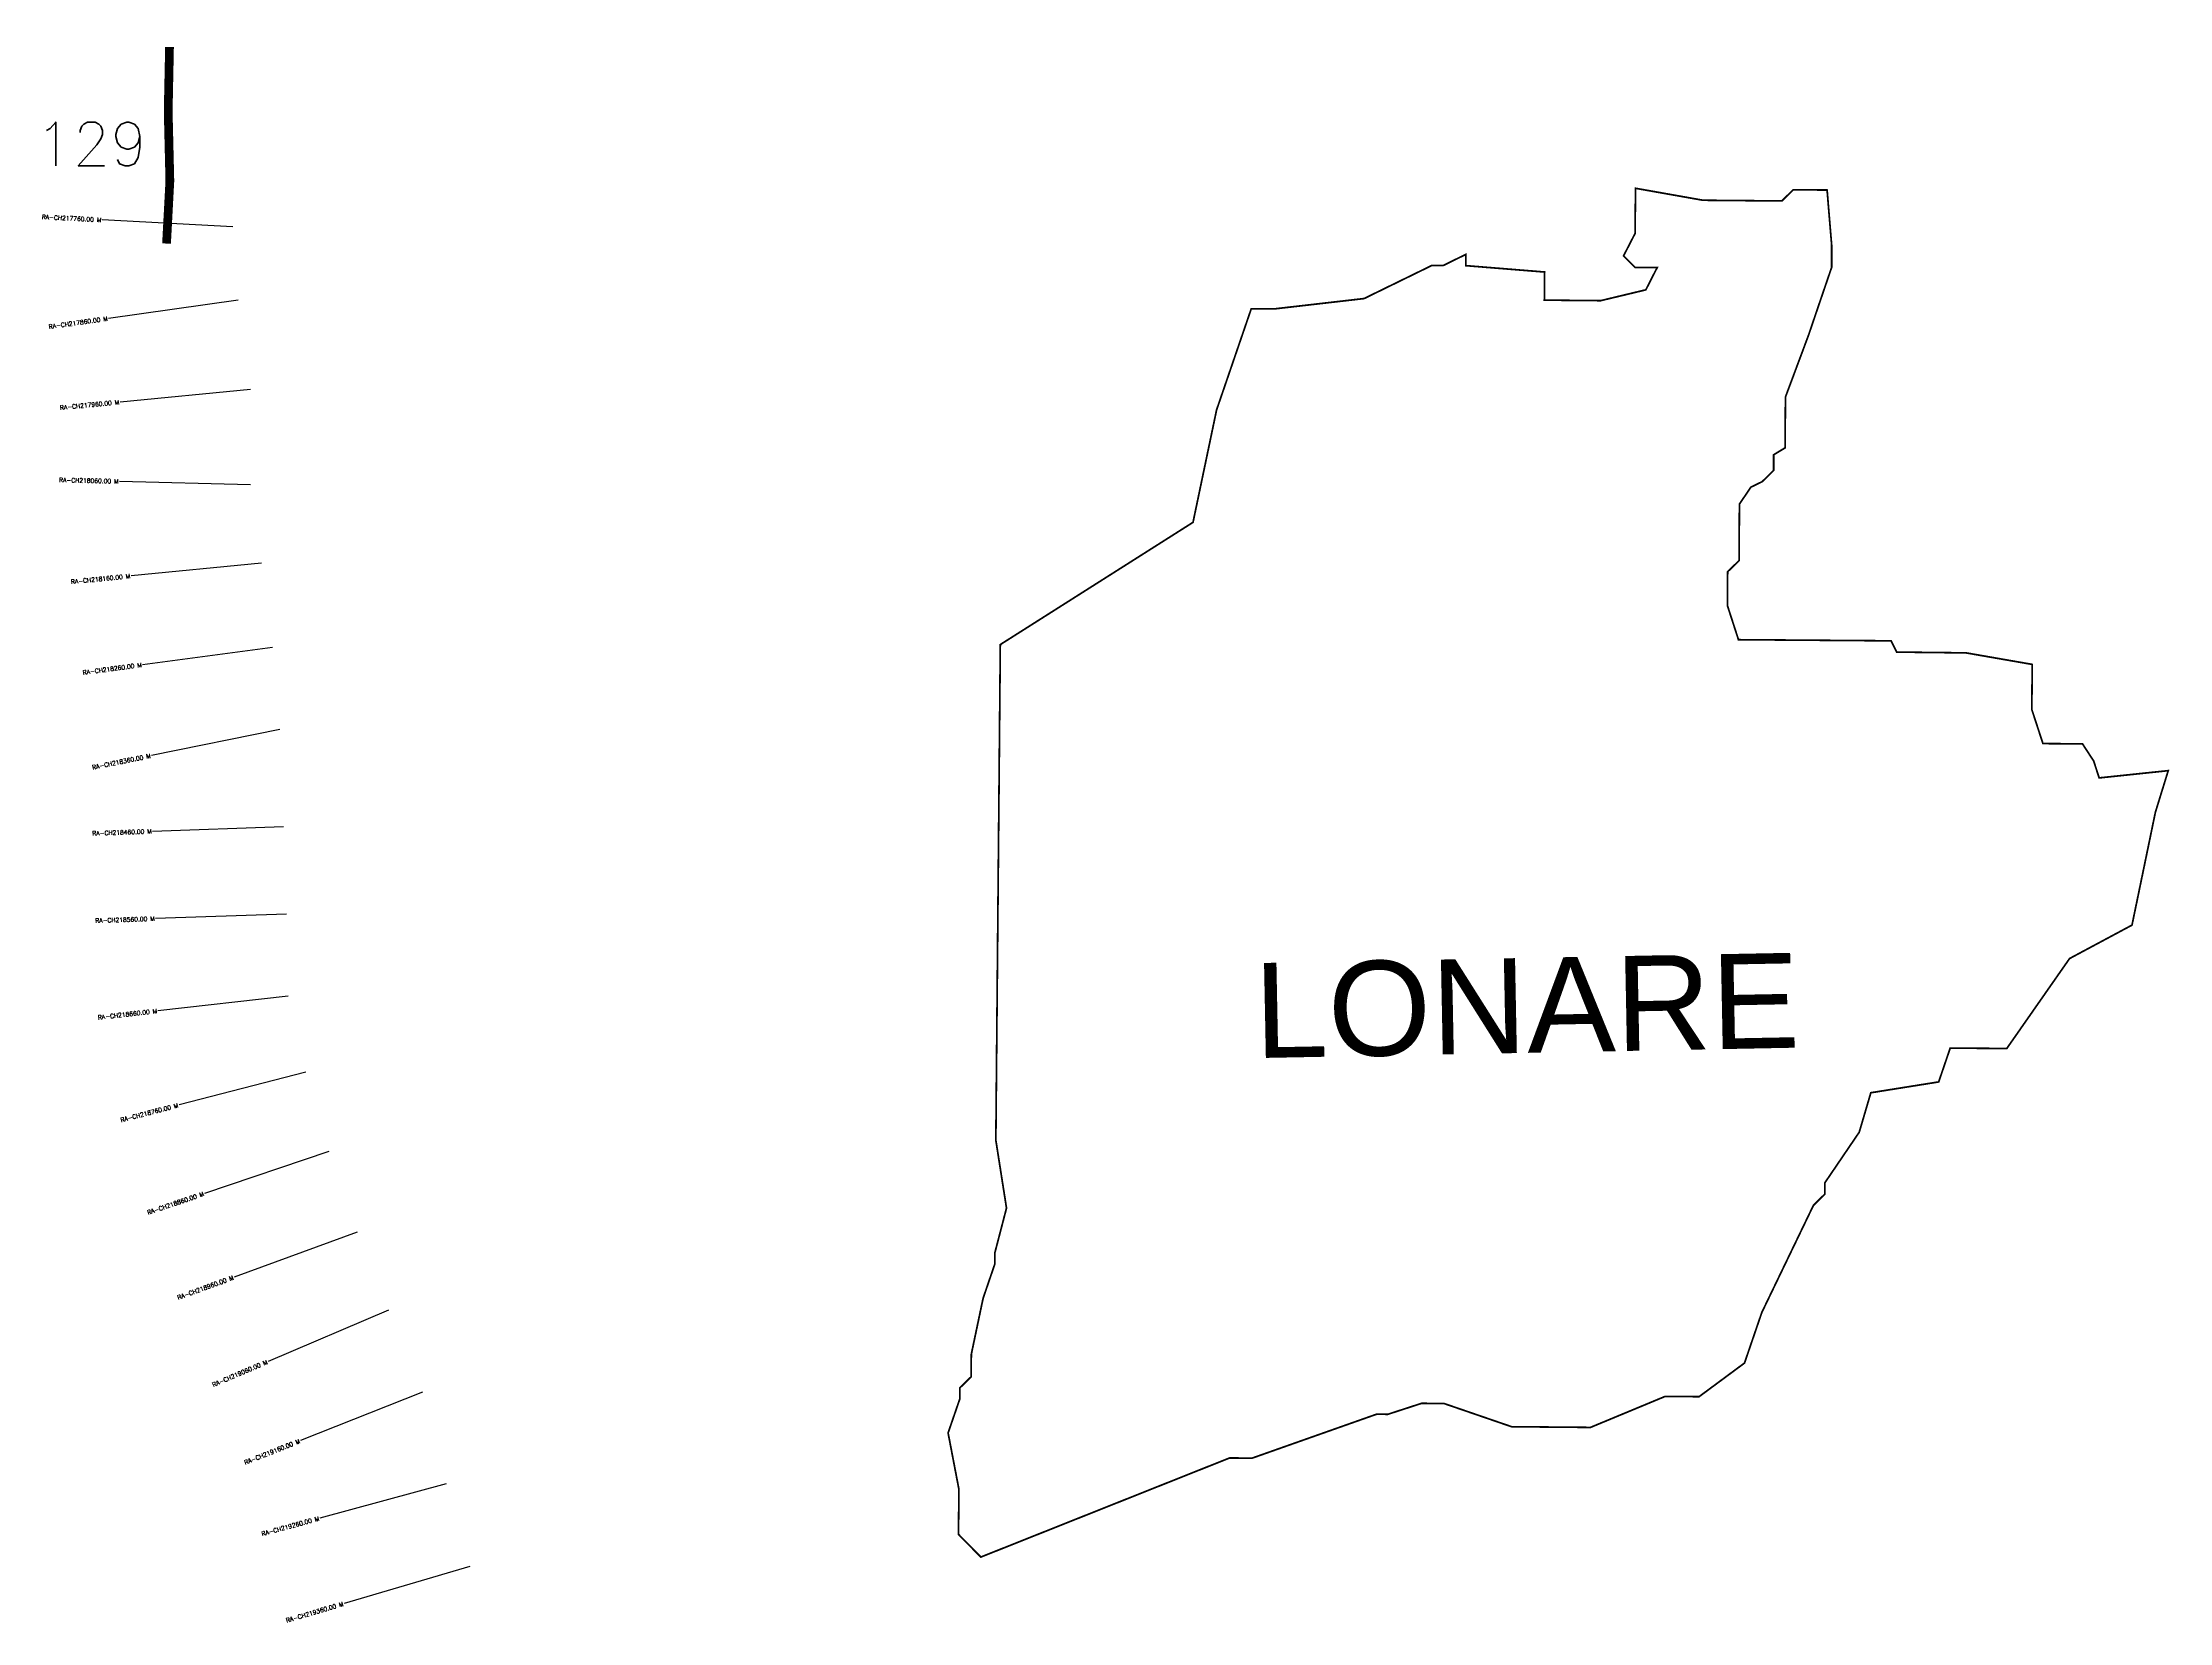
# Model space of a CAD drawing. Header units: metres. Extents: x 274205 to 276641, y 2065860 to 2067669.
import ezdxf
from ezdxf.enums import TextEntityAlignment as Align

# ---------------------------------------------------------------- set-up
doc = ezdxf.new("R2010")
doc.units = ezdxf.units.M
doc.header["$MEASUREMENT"] = 0
for name, color, linetype in [('ARTIFICIALLY PROTECTED', 4, 'Continuous'), ('CS', 134, 'Continuous'), ('CSMark', 6, 'Continuous'), ('VILLAGE NAME', 250, 'Continuous')]:
    doc.layers.add(name, color=color, linetype=linetype)
doc.styles.get("Standard").update_dxf_attribs({"font": 'simplex.shx'})

msp = doc.modelspace()

# ---------------------------------------------------------------- linework, layer by layer
at = {"color": 6, "const_width": 2, "flags": 128}
msp.add_lwpolyline([(275589.5, 2067364.4), (275615.3, 2067364.2), (275718.7, 2067376.1), (275796.5, 2067414.1), (275809.4, 2067414), (275835.3, 2067426.7), (275835.2, 2067413.8), (275925.5, 2067406.5), (275925.2, 2067374.3), (275989.7, 2067373.7), (276041.4, 2067386.1), (276054.5, 2067411.8), (276029, 2067411.8), (276015.9, 2067425), (276029.1, 2067450.7), (276029.6, 2067502.4), (276106.9, 2067488.7), (276197.2, 2067487.9), (276210.2, 2067500.7), (276249, 2067500.4), (276254.2, 2067437.7), (276254.2, 2067411.8), (276238.6, 2067366.1), (276227.8, 2067334.3), (276201.3, 2067263.3), (276200.9, 2067205.1), (276187.8, 2067197.2), (276187.8, 2067179.3), (276174.7, 2067166.4), (276161.7, 2067160.1), (276148.6, 2067140.7), (276148.2, 2067076), (276135.1, 2067063.2), (276134.9, 2067024.3), (276147.5, 2066985.4), (276322.3, 2066984.1), (276328.7, 2066971.2), (276408.1, 2066970.3), (276483.9, 2066957.1), (276483.5, 2066905.3), (276496.2, 2066866.4), (276541.5, 2066866.1), (276554.3, 2066846.5), (276560.6, 2066827.1), (276639.7, 2066835.4), (276625, 2066787.8), (276598.2, 2066658.5), (276526.7, 2066620.2), (276454.8, 2066517.2), (276390, 2066517.6), (276376.8, 2066478.9), (276299.1, 2066466.5), (276285.8, 2066421.3), (276246.4, 2066363.3), (276246.4, 2066350.4), (276233.4, 2066337.6), (276174.3, 2066215), (276154.4, 2066156.9), (276102.4, 2066118.4), (276063.5, 2066118.7), (275978, 2066083.2), (275887.7, 2066084), (275810.5, 2066110.5), (275784.7, 2066110.8), (275745.9, 2066098.2), (275733, 2066098.3), (275590.5, 2066048), (275564.7, 2066048.2), (275279.8, 2065934.7), (275254.2, 2065960.7), (275254.7, 2066012.3), (275242.3, 2066076.9), (275255.6, 2066115.5), (275255.7, 2066128.4), (275268.7, 2066141.2), (275268.9, 2066167), (275281.3, 2066225.9), (275282.5, 2066231.4), (275295.7, 2066270), (275295.8, 2066283), (275309.2, 2066334.4), (275297, 2066412), (275298.6, 2066591.8), (275302.1, 2066979.8), (275522.8, 2067119.8), (275549.8, 2067248.6), (275589.5, 2067364.4)], dxfattribs=at)
at = {"layer": 'ARTIFICIALLY PROTECTED', "const_width": 10, "flags": 128}
msp.add_lwpolyline([(274350.6, 2067664.3), (274349.1, 2067590.4), (274351, 2067510.8), (274347.2, 2067439.1)], dxfattribs=at)
at = {"layer": 'CS'}
for p, q in [((274423.3, 2067458.2), (274273.5, 2067466.1)), ((274429.4, 2067374.1), (274280.8, 2067353.4)), ((274443.3, 2067271.8), (274294, 2067257.6)), ((274443.3, 2067162.9), (274293.3, 2067166.6)), ((274455.9, 2067073), (274306.6, 2067058.4)), ((274468.5, 2066976.4), (274319.8, 2066956.7)), ((274476.9, 2066882.6), (274329.9, 2066852.7)), ((274481.2, 2066771.1), (274331.3, 2066765.9)), ((274484.6, 2066671.1), (274334.7, 2066666)), ((274486.5, 2066577.1), (274337.4, 2066560.3)), ((274506.7, 2066490), (274361.5, 2066452.5)), ((274532.9, 2066399.3), (274390.8, 2066351.2)), ((274565.7, 2066306.7), (274424.7, 2066255.3)), ((274601.4, 2066217.6), (274463.4, 2066158.8)), ((274640.3, 2066123.4), (274500.8, 2066068.2)), ((274667.5, 2066018.5), (274522.7, 2065979.2)), ((274694.4, 2065923.9), (274550.5, 2065881.5))]:
    msp.add_line(p, q, dxfattribs=at)

# ---------------------------------------------------------------- texts
at = {"insert": (274196.8, 2067578.2), "char_height": 50, "attachment_point": 1}
msp.add_mtext_dynamic_manual_height_columns('129', width=84.374, gutter_width=1, heights=[74.2], dxfattribs=at)
at = {"layer": 'CSMark'}
for s, rotation, p in [('RA-CH217760.00 M', 356.9858, (274272.5, 2067466.1)), ('RA-CH217860.00 M', 7.9364, (274279.8, 2067353.2)), ('RA-CH217960.00 M', 5.414, (274293, 2067257.5)), ('RA-CH218060.00 M', 358.5595, (274292.3, 2067166.7)), ('RA-CH218160.00 M', 5.5695, (274305.6, 2067058.3)), ('RA-CH218260.00 M', 7.5599, (274318.8, 2066956.6)), ('RA-CH218360.00 M', 11.4852, (274328.9, 2066852.5)), ('RA-CH218460.00 M', 1.9764, (274330.3, 2066765.9)), ('RA-CH218560.00 M', 1.9764, (274333.7, 2066665.9)), ('RA-CH218660.00 M', 6.4138, (274336.4, 2066560.2)), ('RA-CH218760.00 M', 14.4971, (274360.5, 2066452.2)), ('RA-CH218860.00 M', 18.7031, (274389.8, 2066350.9)), ('RA-CH218960.00 M', 20.0018, (274423.8, 2066255)), ('RA-CH219060.00 M', 23.0859, (274462.5, 2066158.4)), ('RA-CH219160.00 M', 21.5713, (274499.8, 2066067.8)), ('RA-CH219260.00 M', 15.1929, (274521.8, 2065979)), ('RA-CH219360.00 M', 16.4222, (274549.6, 2065881.2))]:
    msp.add_text(s, height=5, rotation=rotation, dxfattribs=at).set_placement(p, align=Align.MIDDLE_RIGHT)
at = {"layer": 'VILLAGE NAME', "insert": (275591.7, 2066614.9), "char_height": 108.748, "attachment_point": 1, "rotation": 1.1028}
msp.add_mtext_dynamic_manual_height_columns('{\\fArial|b0|i0|c0|p34;LONARE}', width=726.929, gutter_width=543.7, heights=[0], dxfattribs=at)

doc.saveas('drawing.dxf')
